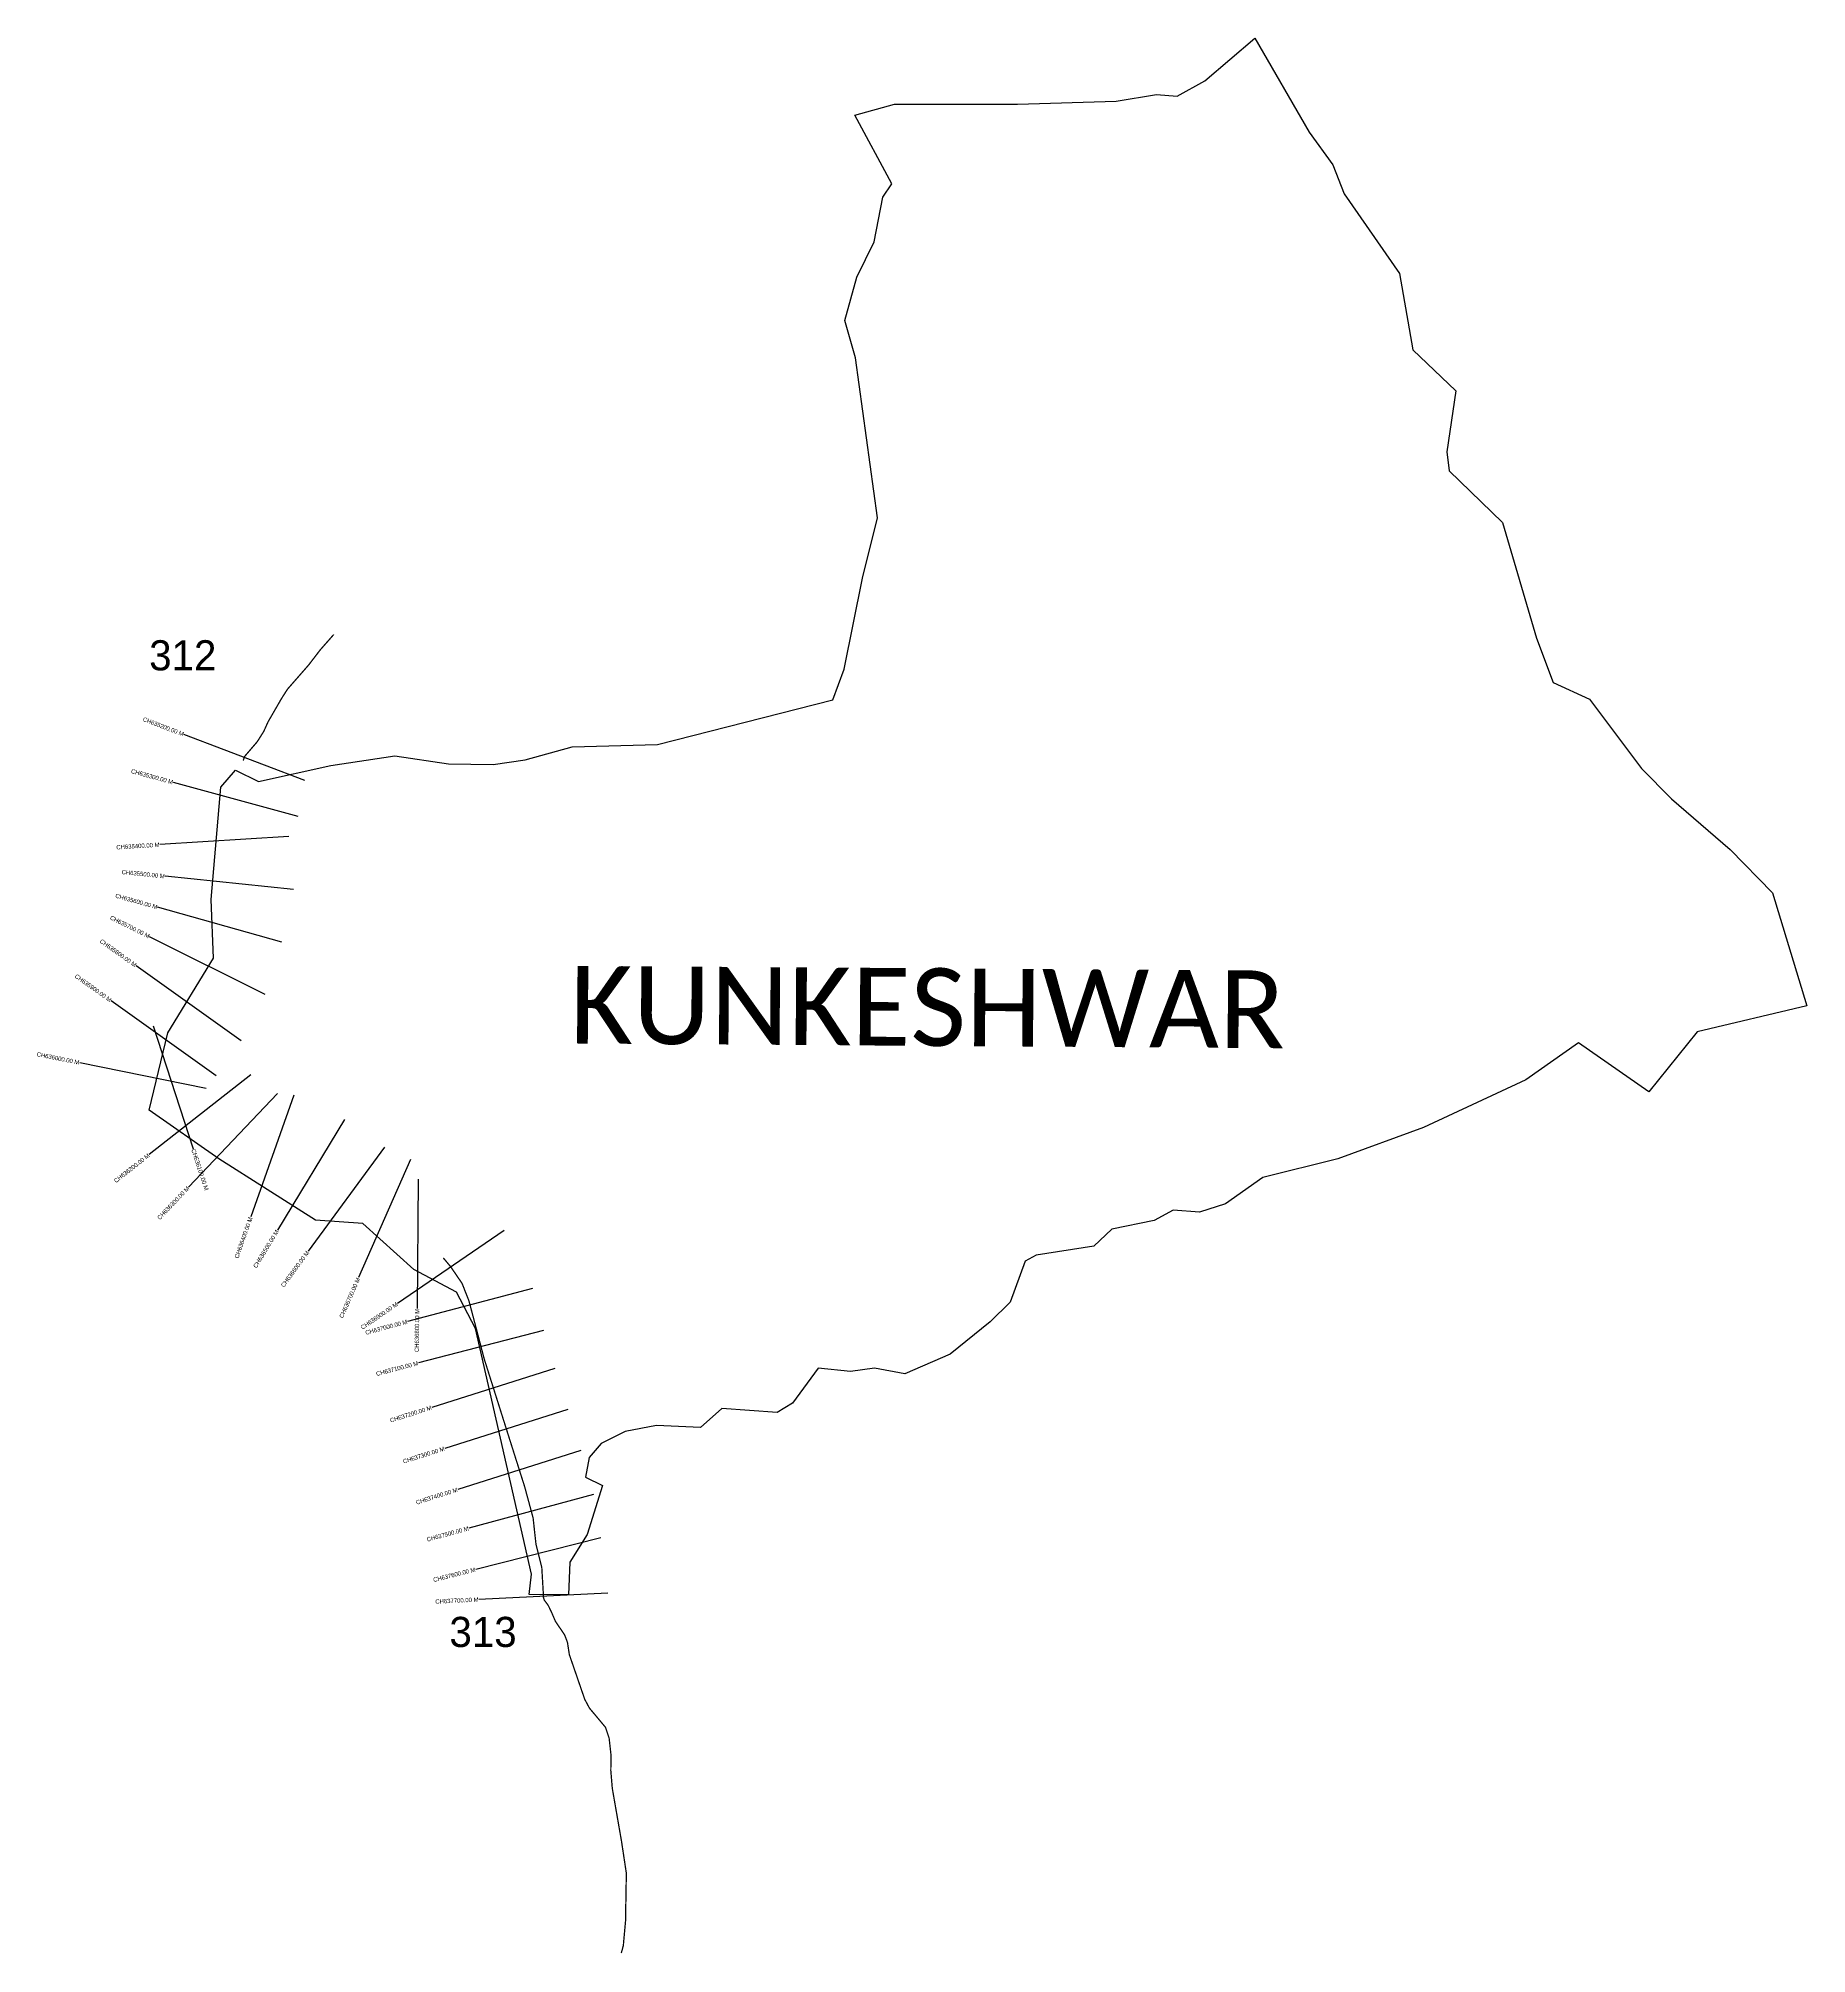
# Model space of a CAD drawing. Header units: metres. Extents: x 327343 to 331451, y 1804847 to 1809296.
import ezdxf
from ezdxf.enums import TextEntityAlignment as Align

# ---------------------------------------------------------------- set-up
doc = ezdxf.new("R2010")
doc.units = ezdxf.units.M
for name, color, linetype in [('CS', 134, 'Continuous'), ('CSMark', 6, 'Continuous'), ('NATURALLY PROTECTED', 3, 'Continuous'), ('village', 3, 'Continuous'), ('VILLAGE NAME', 250, 'Continuous')]:
    doc.layers.add(name, color=color, linetype=linetype)

msp = doc.modelspace()

# ---------------------------------------------------------------- linework, layer by layer
at = {"color": 6}
msp.add_lwpolyline([(329846.8, 1809149.6), (329940.7, 1809165.1)], dxfattribs=at)
at = {"layer": 'CS'}
for p, q in [((327961.9, 1807572), (327681.5, 1807678.7)), ((327946.4, 1807488.2), (327657, 1807567.4)), ((327925.1, 1807441.7), (327625.7, 1807423)), ((327936.3, 1807318.9), (327637.8, 1807349.3)), ((327909.1, 1807196.2), (327620.3, 1807277.3)), ((327869.9, 1807074.7), (327601.6, 1807209)), ((327814.4, 1806966.9), (327570.3, 1807141.3)), ((327756.3, 1806885.5), (327512.2, 1807059.9)), ((327609.8, 1807001.9), (327702.8, 1806716.6)), ((327733.2, 1806856.6), (327439.2, 1806916.3)), ((327836.8, 1806888), (327600.6, 1806703)), ((327898.8, 1806844.7), (327692, 1806627.4)), ((327936.5, 1806841.1), (327836.8, 1806558.1)), ((328054.4, 1806784), (327898.6, 1806527.6)), ((328147.5, 1806720.1), (327969.9, 1806478.3)), ((328207.7, 1806691.7), (328087.1, 1806417)), ((328225.6, 1806645.6), (328223.1, 1806345.6)), ((328425.2, 1806526.6), (328177.6, 1806357.2)), ((328491.1, 1806391.8), (328201.1, 1806314.9)), ((328516.6, 1806294.4), (328226.3, 1806218.8)), ((328543.2, 1806206.2), (328257.2, 1806115.6)), ((328573.4, 1806110.8), (328287.4, 1806020.3)), ((328603.6, 1806015.5), (328317.6, 1805924.9)), ((328633.2, 1805913.4), (328343.6, 1805834.9)), ((328650.2, 1805812.2), (328359.1, 1805739.4)), ((328666.3, 1805684.3), (328366.7, 1805669.4))]:
    msp.add_line(p, q, dxfattribs=at)
at = {"layer": 'NATURALLY PROTECTED', "const_width": 3, "flags": 128}
for points in [[(328029.5, 1807911.1), (327998, 1807875.3), (327971.2, 1807840.3), (327922.1, 1807784.2), (327908.1, 1807762.3), (327876.8, 1807708.1), (327866.8, 1807685.9), (327851.7, 1807662), (327835.4, 1807643), (327822.8, 1807628.3), (327818.9, 1807618.2)], [(328283.9, 1806462.8), (328300.9, 1806442.6), (328327.5, 1806403.6), (328343.6, 1806362.7), (328359.6, 1806302.1), (328378.9, 1806228.3), (328420.4, 1806097), (328473, 1805931), (328492.5, 1805858.8), (328499.2, 1805797.8), (328504.7, 1805775.4), (328512.7, 1805743.5), (328514.4, 1805714.5), (328516.2, 1805683.6), (328516.6, 1805674.2), (328518.5, 1805667.9), (328527.6, 1805655.7), (328535.4, 1805639.5), (328544.2, 1805619), (328556.9, 1805600.1), (328565.7, 1805587.2), (328572.3, 1805569.8), (328576.7, 1805541.1), (328587, 1805511.4), (328602.5, 1805466.3), (328612.4, 1805437.6), (328623.4, 1805417), (328644.5, 1805391.8), (328660.8, 1805372.3), (328669.1, 1805347.1), (328673.6, 1805306.9), (328673, 1805272.2), (328676.5, 1805230.4), (328697.9, 1805107.6), (328709.1, 1805033.6), (328707.2, 1804922), (328702.1, 1804865.4), (328697.4, 1804848)]]:
    msp.add_lwpolyline(points, dxfattribs=at)
at = {"layer": 'village', "color": 6}
for points in [[(329940.7, 1809165.1, 0), (329989, 1809161.4, 0), (330052.7, 1809197.3, 0), (330169.1, 1809296, 0), (330295.2, 1809078.3, 0), (330350.1, 1809001.8, 0), (330376.4, 1808935.1, 0), (330505.1, 1808749.9, 0), (330536.2, 1808572.1, 0), (330636.2, 1808477.4, 0), (330614.8, 1808335.3, 0), (330620.3, 1808290.9, 0)], [(330620.3, 1808290.9, 0), (330744.6, 1808171.6, 0), (330823.1, 1807902.4, 0), (330862.3, 1807799.7, 0), (330946.2, 1807760.9, 0), (331067.4, 1807599.4, 0), (331137, 1807529.2, 0), (331273.6, 1807411.7, 0), (331371.6, 1807311, 0), (331451, 1807048.1, 0), (331196.6, 1806988.3, 0), (331084.7, 1806848.6, 0), (330921.1, 1806962.8, 0), (330798.4, 1806876.8, 0), (330560.9, 1806765.6, 0), (330361.8, 1806692.7, 0), (330188, 1806649.7, 0), (330100.9, 1806588.2, 0), (330040.5, 1806569.3, 0), (329979.5, 1806574, 0), (329935.2, 1806549.6, 0), (329836.9, 1806529.8, 0), (329795.1, 1806489.8, 0), (329661.3, 1806469.2, 0), (329635.4, 1806455.4, 0), (329600.7, 1806360, 0), (329554.6, 1806314, 0), (329461.5, 1806238.9, 0), (329355.9, 1806193.9, 0), (329285.2, 1806206.9, 0), (329230, 1806198.6, 0), (329154.9, 1806206.4, 0), (329095, 1806125.5, 0), (329059.1, 1806103.7, 0), (328931.2, 1806113.1, 0), (328881.2, 1806068.9, 0), (328779.2, 1806073.7, 0), (328706.2, 1806059.9, 0), (328650.7, 1806031.5, 0), (328622.4, 1805999.1, 0), (328613.9, 1805953.7, 0), (328653.4, 1805934.3, 0), (328618.3, 1805820.1, 0), (328578.2, 1805756.2, 0), (328574.9, 1805679.9, 0), (328483.7, 1805681.3, 0), (328489.1, 1805728, 0), (328358.4, 1806298.6, 0), (328314.7, 1806383.1, 0), (328215.2, 1806435.9, 0), (328097, 1806542.5, 0), (327987.2, 1806550.6, 0), (327762.2, 1806692.7, 0), (327600.8, 1806806.1, 0), (327643.7, 1806985.6, 0), (327750.2, 1807159.5, 0), (327744.5, 1807295.4, 0), (327767.3, 1807556.3, 0), (327801, 1807595.6, 0), (327854.5, 1807569.7, 0), (328022.3, 1807606.5, 0), (328171.4, 1807629.4, 0), (328296.1, 1807610.7, 0), (328400, 1807609.1, 0), (328473.8, 1807619.9, 0), (328583.3, 1807650.1, 0), (328781.6, 1807655.6, 0), (329188.9, 1807758.9, 0), (329215.4, 1807830.2, 0), (329257.7, 1808041.6, 0), (329292.9, 1808182.3, 0), (329241.6, 1808553.8, 0), (329216.7, 1808640.1, 0), (329244.7, 1808741.5, 0), (329284.5, 1808823.5, 0), (329305.1, 1808927, 0), (329325.6, 1808957.7, 0), (329240.1, 1809117.3, 0), (329332.1, 1809142.8, 0), (329617.6, 1809142.8, 0), (329846.8, 1809149.6, 0)]]:
    msp.add_polyline3d(points, dxfattribs=at)

# ---------------------------------------------------------------- texts
at = {"char_height": 70, "attachment_point": 1}
for s, insert in [('312', (327600.6, 1807897.7)), ('313', (328298.1, 1805629))]:
    msp.add_mtext_dynamic_manual_height_columns(s, width=95.172, gutter_width=1, heights=[0], dxfattribs=dict(at, insert=insert))
at = {"layer": 'CSMark'}
for s, rotation, p in [('CH635200.00 M', 339.1615, (327680.5, 1807679.1)), ('CH635300.00 M', 344.6874, (327656, 1807567.7)), ('CH635400.00 M', 3.5772, (327624.7, 1807422.9)), ('CH635500.00 M', 354.1795, (327636.8, 1807349.4)), ('CH635600.00 M', 344.3191, (327619.3, 1807277.5)), ('CH635700.00 M', 333.4197, (327600.7, 1807209.4)), ('CH635800.00 M', 324.4458, (327569.5, 1807141.9)), ('CH635900.00 M', 324.4458, (327511.4, 1807060.5)), ('CH636000.00 M', 348.5137, (327438.2, 1806916.5)), ('CH636200.00 M', 38.0766, (327599.8, 1806702.4)), ('CH636300.00 M', 46.4152, (327691.3, 1806626.7)), ('CH636400.00 M', 70.5954, (327836.5, 1806557.2)), ('CH636500.00 M', 58.7042, (327898.1, 1806526.7)), ('CH636600.00 M', 53.6946, (327969.3, 1806477.5)), ('CH636700.00 M', 66.2858, (328086.7, 1806416.1)), ('CH636900.00 M', 34.3732, (328176.7, 1806356.7)), ('CH637000.00 M', 14.8348, (328200.1, 1806314.7)), ('CH636800.00 M', 89.5234, (328223.1, 1806344.6)), ('CH637100.00 M', 14.5991, (328225.3, 1806218.6)), ('CH637200.00 M', 17.5683, (328256.2, 1806115.3)), ('CH637300.00 M', 17.5683, (328286.4, 1806020)), ('CH637400.00 M', 17.5683, (328316.6, 1805924.6)), ('CH637500.00 M', 15.1589, (328342.6, 1805834.7)), ('CH637600.00 M', 14.0454, (328358.2, 1805739.1)), ('CH637700.00 M', 2.8456, (328365.7, 1805669.4))]:
    msp.add_text(s, height=10, rotation=rotation, dxfattribs=at).set_placement(p, align=Align.MIDDLE_RIGHT)
msp.add_text('CH636100.00 M', height=10, rotation=288.0587, dxfattribs=at).set_placement((327703.1, 1806715.7), align=Align.MIDDLE_LEFT)
at = {"layer": 'VILLAGE NAME', "insert": (328578.8, 1807141.4), "char_height": 180.345, "attachment_point": 1, "rotation": 359.6139}
msp.add_mtext_dynamic_manual_height_columns('{\\fCalibri|b0|i0|c0|p34;KUNKESHWAR}', width=3252.397, gutter_width=901.7, heights=[0], dxfattribs=at)

doc.saveas('drawing.dxf')
